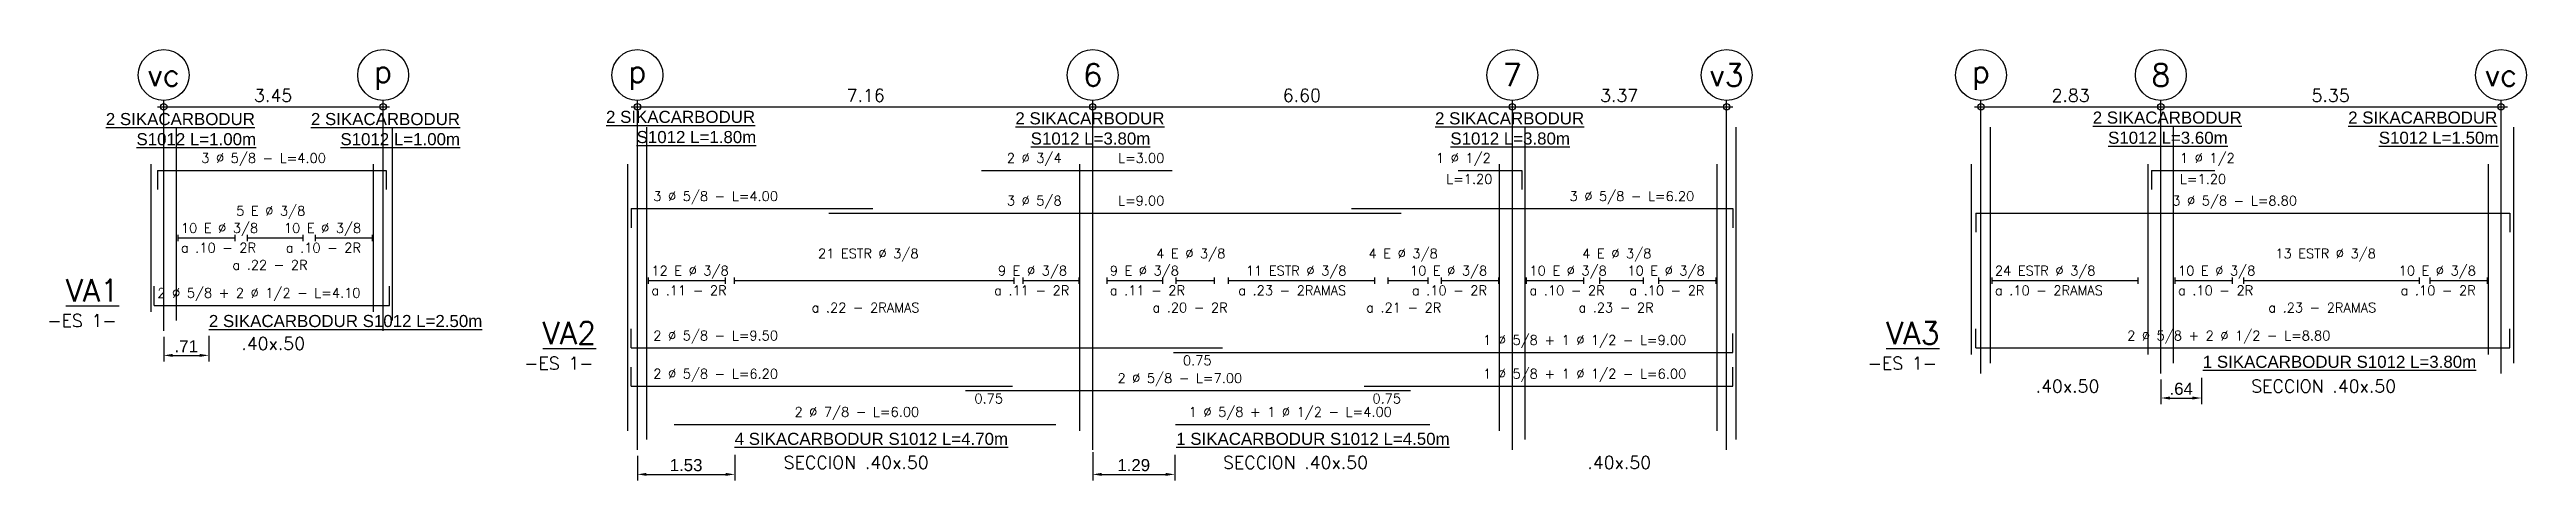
# Model space of a CAD drawing. Header units: millimetres. Extents: x 1 to 301, y -42 to 59.
# Drawn here: x 158.33 to 197.29, y 52.56 to 59.33 of the extents above; entities that cross this region are included whole.
import ezdxf
from ezdxf.enums import TextEntityAlignment as Align

# ---------------------------------------------------------------- set-up
doc = ezdxf.new("R2010")
doc.units = ezdxf.units.MM
doc.header["$LTSCALE"] = 0.0003
doc.header["$PDMODE"] = 34
doc.header["$PDSIZE"] = 0.1
for name, color, linetype in [('SIM-ACHURADOS', 8, 'Continuous'), ('SIM-COTAS', 1, 'Continuous'), ('SIM-FIBRACARB', 4, 'Continuous')]:
    doc.layers.add(name, color=color, linetype=linetype)
doc.styles.add('ARIAL EE', font='arial.ttf')
doc.styles.add('P140', font='SIMPLEX', dxfattribs={"height": 0.35})
doc.styles.add('P60', font='SIMPLEX', dxfattribs={"height": 0.16})
doc.styles.add('P80', font='SIMPLEX', dxfattribs={"height": 0.2})
doc.dimstyles.new('RE - STANDAR', dxfattribs={"dimtxt": 0.002, "dimasz": 0.0015, "dimexe": 0.001, "dimexo": 0.001, "dimgap": 0.0005, "dimtad": 1, "dimzin": 4, "dimdsep": 46, "dimtxsty": 'ARIAL EE', "dimcen": -0.001, "dimclrd": 256, "dimclre": 256, "dimclrt": 2, "dimadec": 0, "dimazin": 0, "dimtfac": 1, "dimtix": 1, "dimtofl": 0, "dimtmove": 1, "dimatfit": 0, "dimfxl": 0.0015, "dimtolj": 1, "dimtzin": 4, "dimlwd": -1, "dimlwe": -1, "dimarcsym": 0})

msp = doc.modelspace()

# ---------------------------------------------------------------- texts
at = {"layer": 'SIM-ACHURADOS', "style": 'P140'}
for s, p in [('vc', (160.129, 58.935)), ('p', (163.579, 58.935)), ('p', (167.579, 58.935)), ('6', (174.739, 58.935)), ('7', (181.339, 58.935)), ('v3', (184.709, 58.935)), ('p', (188.709, 58.935)), ('8', (191.539, 58.935)), ('vc', (196.889, 58.935))]:
    msp.add_text(s, height=0.35, dxfattribs=at).set_placement(p, align=Align.MIDDLE)
at = {"layer": 'SIM-ACHURADOS'}
for s, height, style, p in [('3.45', 0.2, 'P80', (161.549, 58.515)), ('7.16', 0.2, 'P80', (170.869, 58.515)), ('6.60', 0.2, 'P80', (177.729, 58.515)), ('3.37', 0.2, 'P80', (182.719, 58.515)), ('2.83', 0.2, 'P80', (189.819, 58.515)), ('5.35', 0.2, 'P80', (193.909, 58.515)), ('3 %%c 5/8 - L=4.00', 0.15, 'P60', (160.719, 57.555)), ('2 %%c 3/4', 0.15, 'P60', (173.389, 57.555)), ('L=3.00', 0.15, 'P60', (175.139, 57.555)), ('1 %%c 1/2', 0.15, 'P60', (180.139, 57.555)), ('1 %%c 1/2', 0.15, 'P60', (191.839, 57.555)), ('L=1.20', 0.15, 'P60', (180.299, 57.225)), ('L=1.20', 0.15, 'P60', (191.839, 57.225)), ('5 E %%c 3/8', 0.15, 'P60', (161.269, 56.725)), ('3 %%c 5/8 - L=4.00', 0.15, 'P60', (167.829, 56.955)), ('3 %%c 5/8', 0.15, 'P60', (173.389, 56.885)), ('L=9.00', 0.15, 'P60', (175.139, 56.885)), ('3 %%c 5/8 - L=6.20', 0.15, 'P60', (182.239, 56.955)), ('3 %%c 5/8 - L=8.80', 0.15, 'P60', (191.719, 56.885)), ('10 E %%c 3/8', 0.15, 'P60', (160.399, 56.455)), ('10 E %%c 3/8', 0.15, 'P60', (162.019, 56.455)), ('a .10 - 2R', 0.15, 'P60', (160.399, 56.145)), ('a .10 - 2R', 0.15, 'P60', (162.049, 56.145)), ('21 ESTR %%c 3/8', 0.15, 'P60', (170.419, 56.055)), ('4 E %%c 3/8', 0.15, 'P60', (175.739, 56.055)), ('4 E %%c 3/8', 0.15, 'P60', (179.079, 56.055)), ('4 E %%c 3/8', 0.15, 'P60', (182.439, 56.055)), ('13 ESTR %%c 3/8', 0.15, 'P60', (193.339, 56.055)), ('a .22 - 2R', 0.15, 'P60', (161.209, 55.875)), ('12 E %%c 3/8', 0.15, 'P60', (167.799, 55.785)), ('9 E %%c 3/8', 0.15, 'P60', (173.249, 55.785)), ('9 E %%c 3/8', 0.15, 'P60', (175.009, 55.785)), ('11 ESTR %%c 3/8', 0.15, 'P60', (177.149, 55.785)), ('10 E %%c 3/8', 0.15, 'P60', (179.729, 55.785)), ('10 E %%c 3/8', 0.15, 'P60', (181.609, 55.785)), ('10 E %%c 3/8', 0.15, 'P60', (183.149, 55.785)), ('24 ESTR %%c 3/8', 0.15, 'P60', (188.929, 55.785)), ('10 E %%c 3/8', 0.15, 'P60', (191.809, 55.785)), ('10 E %%c 3/8', 0.15, 'P60', (195.279, 55.785)), ('2 %%c 5/8 + 2 %%c 1/2 - L=4.10', 0.15, 'P60', (160.029, 55.435)), ('a .11 - 2R', 0.15, 'P60', (167.799, 55.475)), ('a .22 - 2RAMAS', 0.15, 'P60', (170.319, 55.205)), ('a .11 - 2R', 0.15, 'P60', (173.189, 55.475)), ('a .11 - 2R', 0.15, 'P60', (175.009, 55.475)), ('a .20 - 2R', 0.15, 'P60', (175.679, 55.205)), ('a .23 - 2RAMAS', 0.15, 'P60', (177.029, 55.475)), ('a .21 - 2R', 0.15, 'P60', (179.039, 55.205)), ('a .10 - 2R', 0.15, 'P60', (179.759, 55.475)), ('a .10 - 2R', 0.15, 'P60', (181.609, 55.475)), ('a .23 - 2R', 0.15, 'P60', (182.379, 55.205)), ('a .10 - 2R', 0.15, 'P60', (183.179, 55.475)), ('a .10 - 2RAMAS', 0.15, 'P60', (188.929, 55.475)), ('a .10 - 2R', 0.15, 'P60', (191.809, 55.475)), ('a .23 - 2RAMAS', 0.15, 'P60', (193.229, 55.205)), ('a .10 - 2R', 0.15, 'P60', (195.309, 55.475)), ('-ES 1-', 0.2, 'P80', (158.299, 54.975)), ('2 %%c 5/8 - L=9.50', 0.15, 'P60', (167.829, 54.765)), ('2 %%c 5/8 + 2 %%c 1/2 - L=8.80', 0.15, 'P60', (191.009, 54.765)), ('.40x.50', 0.2, 'P80', (161.349, 54.615)), ('1 %%c 5/8 + 1 %%c 1/2 - L=9.00', 0.15, 'P60', (180.879, 54.695)), ('-ES 1-', 0.2, 'P80', (165.799, 54.305)), ('2 %%c 5/8 - L=6.20', 0.15, 'P60', (167.829, 54.165)), ('2 %%c 5/8 - L=7.00', 0.15, 'P60', (175.129, 54.095)), ('0.75', 0.15, 'P60', (176.159, 54.375)), ('1 %%c 5/8 + 1 %%c 1/2 - L=6.00', 0.15, 'P60', (180.879, 54.165)), ('-ES 1-', 0.2, 'P80', (186.929, 54.305)), ('0.75', 0.15, 'P60', (172.879, 53.775)), ('0.75', 0.15, 'P60', (179.139, 53.775)), ('.40x.50', 0.2, 'P80', (189.569, 53.945)), ('SECCION .40x.50', 0.2, 'P80', (192.959, 53.945)), ('2 %%c 7/8 - L=6.00', 0.15, 'P60', (170.049, 53.565)), ('1 %%c 5/8 + 1 %%c 1/2 - L=4.00', 0.15, 'P60', (176.249, 53.565)), ('SECCION .40x.50', 0.2, 'P80', (169.879, 52.745)), ('SECCION .40x.50', 0.2, 'P80', (176.789, 52.745)), ('.40x.50', 0.2, 'P80', (182.519, 52.745))]:
    msp.add_text(s, height=height, dxfattribs=dict(at, style=style)).set_placement(p)
at = {"layer": 'SIM-ACHURADOS', "style": 'P140'}
for s, p in [('%%uVA1%%u', (159.429, 55.375)), ('%%uVA2%%u', (166.929, 54.705)), ('%%UVA3', (188.059, 54.705))]:
    msp.add_text(s, height=0.35, dxfattribs=at).set_placement(p, align=Align.RIGHT)
at = {"layer": 'SIM-FIBRACARB', "char_height": 0.19, "style": 'ARIAL EE'}
for s, width, insert, attachment_point in [('\\pi0.0907;{\\L2 SIKACARBODUR \\P\\pi0.57218;S1012 L=1.00m}', 2.42475, (159.128, 58.338), 1), ('{\\L2 SIKACARBODUR S1012 L=1.00m}', 2.42475, (164.789, 58.338), 3), ('\\pi0.03783;{\\L2 SIKACARBODUR \\P\\pi0.51931;S1012 L=1.80m}', 2.37188, (167.047, 58.372), 1), ('\\pi0.13047;{\\L2 SIKACARBODUR \\P\\pi0.37121;S1012 L=3.80m}', 2.59499, (173.393, 58.349), 1), ('\\pi0.13047;{\\L2 SIKACARBODUR \\P\\pi0.37121;S1012 L=3.80m}', 2.59499, (179.993, 58.349), 1), ('\\pi0.22862;{\\L2 SIKACARBODUR \\P\\pi0.46936;S1012 L=3.60m}', 2.79129, (190.239, 58.361), 1), ('\\pi0.26788;{\\L2 SIKACARBODUR \\P\\pi0.74936;S1012 L=1.50m}', 2.60193, (194.217, 58.361), 1), ('{\\L2 SIKACARBODUR S1012 L=2.50m}', 4.49008, (160.839, 55.164), 1), ('{\\L1 SIKACARBODUR S1012 L=3.80m}', 4.32953, (192.198, 54.523), 1), ('{\\L4 SIKACARBODUR S1012 L=4.70m}', 4.49331, (169.108, 53.312), 1), ('{\\L1 SIKACARBODUR S1012 L=4.50m}', 4.61032, (176.053, 53.312), 1)]:
    msp.add_mtext_dynamic_manual_height_columns(s, width=width, gutter_width=0.00475, heights=[0], dxfattribs=dict(at, insert=insert, attachment_point=attachment_point))

# ---------------------------------------------------------------- blocks, each defined once
blk = doc.blocks.new('*D33')
at = {"layer": 'SIM-COTAS', "transparency": 16777216}
for p, q in [((160.129, 54.82), (160.129, 54.434)), ((160.839, 54.837), (160.839, 54.434)), ((160.271, 54.529), (160.696, 54.529))]:
    blk.add_line(p, q, dxfattribs=at)
for points in [[(160.271, 54.552), (160.271, 54.505), (160.129, 54.529)], [(160.696, 54.552), (160.696, 54.505), (160.839, 54.529)]]:
    blk.add_solid(points, dxfattribs=at)
at = {"layer": 'SIM-COTAS', "color": 2, "transparency": 16777216, "insert": (160.484, 54.672), "char_height": 0.19, "attachment_point": 5, "style": 'ARIAL EE'}
blk.add_mtext('\\A1;.71', dxfattribs=at)
blk = doc.blocks.new('*D32')
at = {"layer": 'SIM-COTAS', "transparency": 16777216}
for p, q in [((167.579, 52.95), (167.579, 52.564)), ((167.721, 52.659), (168.966, 52.659)), ((169.109, 52.966), (169.109, 52.564))]:
    blk.add_line(p, q, dxfattribs=at)
for points in [[(167.721, 52.682), (167.721, 52.635), (167.579, 52.659)], [(168.966, 52.682), (168.966, 52.635), (169.109, 52.659)]]:
    blk.add_solid(points, dxfattribs=at)
at = {"layer": 'SIM-COTAS', "color": 2, "transparency": 16777216, "insert": (168.344, 52.803), "char_height": 0.19, "attachment_point": 5, "style": 'ARIAL EE'}
blk.add_mtext('\\A1;1.53', dxfattribs=at)
blk = doc.blocks.new('*D31')
at = {"layer": 'SIM-COTAS', "transparency": 16777216}
for p, q in [((174.739, 53.008), (174.739, 52.564)), ((174.881, 52.659), (175.886, 52.659)), ((176.029, 52.966), (176.029, 52.564))]:
    blk.add_line(p, q, dxfattribs=at)
for points in [[(174.881, 52.682), (174.881, 52.635), (174.739, 52.659)], [(175.886, 52.682), (175.886, 52.635), (176.029, 52.659)]]:
    blk.add_solid(points, dxfattribs=at)
at = {"layer": 'SIM-COTAS', "color": 2, "transparency": 16777216, "insert": (175.384, 52.803), "char_height": 0.19, "attachment_point": 5, "style": 'ARIAL EE'}
blk.add_mtext('\\A1;1.29', dxfattribs=at)
blk = doc.blocks.new('*D30')
at = {"layer": 'SIM-COTAS', "transparency": 16777216}
for p, q in [((191.539, 54.15), (191.539, 53.764)), ((192.179, 54.177), (192.179, 53.764)), ((191.681, 53.859), (192.036, 53.859))]:
    blk.add_line(p, q, dxfattribs=at)
for points in [[(191.681, 53.882), (191.681, 53.835), (191.539, 53.859)], [(192.036, 53.882), (192.036, 53.835), (192.179, 53.859)]]:
    blk.add_solid(points, dxfattribs=at)
at = {"layer": 'SIM-COTAS', "color": 2, "transparency": 16777216, "insert": (191.859, 54.003), "char_height": 0.19, "attachment_point": 5, "style": 'ARIAL EE'}
blk.add_mtext('\\A1;.64', dxfattribs=at)

# ---------------------------------------------------------------- dimensions: what is measured, and where the dimension line sits
at = {"layer": 'SIM-COTAS'}
for base, p1, p2, picture, middle in [((160.839, 54.529), (160.129, 54.915), (160.839, 54.932), '*D33', (160.484, 54.672)), ((192.179, 53.859), (191.539, 54.245), (192.179, 54.272), '*D30', (191.859, 54.003)), ((169.109, 52.659), (167.579, 53.045), (169.109, 53.061), '*D32', (168.344, 52.803)), ((176.029, 52.659), (174.739, 53.103), (176.029, 53.061), '*D31', (175.384, 52.803))]:
    dim = msp.add_linear_dim(base=base, p1=p1, p2=p2, dimstyle='RE - STANDAR', dxfattribs=at)
    dim.commit()
    dim.dimension.update_dxf_attribs({"geometry": picture, "text_midpoint": middle})

# ---------------------------------------------------------------- linework, layer by layer
at = {"layer": 'SIM-ACHURADOS'}
for p, q in [((160.129, 54.915), (160.129, 58.535)), ((160.129, 58.435), (163.579, 58.435)), ((163.579, 54.915), (163.579, 58.535)), ((167.579, 53.045), (167.579, 58.535)), ((167.579, 58.435), (184.709, 58.435)), ((174.739, 53.045), (174.739, 58.535)), ((181.339, 53.045), (181.339, 58.535)), ((184.709, 53.045), (184.709, 58.535)), ((188.709, 54.245), (188.709, 58.535)), ((188.709, 58.435), (196.889, 58.435)), ((191.539, 54.245), (191.539, 58.535)), ((196.889, 54.245), (196.889, 58.535)), ((160.329, 55.075), (160.329, 58.115)), ((163.729, 55.075), (163.729, 58.115)), ((167.729, 53.205), (167.729, 58.115)), ((181.539, 53.205), (181.539, 58.115)), ((184.859, 53.205), (184.859, 58.115)), ((188.859, 54.405), (188.859, 58.115)), ((191.739, 54.405), (191.739, 58.115)), ((197.089, 54.405), (197.089, 58.115)), ((159.929, 55.215), (159.929, 57.535)), ((160.029, 57.435), (163.629, 57.435)), ((160.029, 57.435), (160.029, 57.135)), ((163.429, 55.215), (163.429, 57.535)), ((163.629, 57.435), (163.629, 57.135)), ((167.429, 53.345), (167.429, 57.535)), ((172.989, 57.435), (175.989, 57.435)), ((174.539, 53.345), (174.539, 57.535)), ((180.489, 57.435), (181.489, 57.435)), ((181.139, 53.345), (181.139, 57.535)), ((181.489, 57.435), (181.489, 57.135)), ((184.559, 53.345), (184.559, 57.535)), ((188.559, 54.545), (188.559, 57.535)), ((191.339, 54.545), (191.339, 57.535)), ((191.389, 57.435), (192.389, 57.435)), ((191.389, 57.435), (191.389, 57.135)), ((196.689, 54.545), (196.689, 57.535)), ((167.479, 56.835), (171.279, 56.835)), ((167.479, 56.835), (167.479, 56.535)), ((170.589, 56.765), (179.589, 56.765)), ((178.809, 56.835), (184.809, 56.835)), ((184.809, 56.835), (184.809, 56.535)), ((188.629, 56.765), (197.029, 56.765)), ((188.629, 56.765), (188.629, 56.465)), ((197.029, 56.765), (197.029, 56.465)), ((160.349, 56.425), (160.349, 56.325)), ((160.349, 56.375), (161.249, 56.375)), ((161.249, 56.425), (161.249, 56.325)), ((161.439, 56.425), (161.439, 56.325)), ((161.439, 56.375), (162.319, 56.375)), ((162.319, 56.425), (162.319, 56.325)), ((162.509, 56.425), (162.509, 56.325)), ((162.509, 56.375), (163.409, 56.375)), ((163.409, 56.425), (163.409, 56.325)), ((167.749, 55.755), (167.749, 55.655)), ((168.959, 55.755), (168.959, 55.655)), ((169.099, 55.755), (169.099, 55.655)), ((173.499, 55.755), (173.499, 55.655)), ((173.639, 55.755), (173.639, 55.655)), ((174.519, 55.755), (174.519, 55.655)), ((174.959, 55.755), (174.959, 55.655)), ((175.839, 55.755), (175.839, 55.655)), ((176.049, 55.755), (176.049, 55.655)), ((176.649, 55.755), (176.649, 55.655)), ((176.869, 55.755), (176.869, 55.655)), ((179.169, 55.755), (179.169, 55.655)), ((179.379, 55.755), (179.379, 55.655)), ((180.009, 55.755), (180.009, 55.655)), ((180.219, 55.755), (180.219, 55.655)), ((181.119, 55.755), (181.119, 55.655)), ((181.559, 55.755), (181.559, 55.655)), ((182.459, 55.755), (182.459, 55.655)), ((182.709, 55.755), (182.709, 55.655)), ((183.399, 55.755), (183.399, 55.655)), ((183.639, 55.755), (183.639, 55.655)), ((184.539, 55.755), (184.539, 55.655)), ((188.879, 55.755), (188.879, 55.655)), ((191.179, 55.755), (191.179, 55.655)), ((191.759, 55.755), (191.759, 55.655)), ((192.659, 55.755), (192.659, 55.655)), ((192.839, 55.755), (192.839, 55.655)), ((195.599, 55.755), (195.599, 55.655)), ((195.769, 55.755), (195.769, 55.655)), ((196.669, 55.755), (196.669, 55.655)), ((159.979, 55.315), (159.979, 55.615)), ((163.679, 55.315), (163.679, 55.615)), ((167.749, 55.705), (168.959, 55.705)), ((169.099, 55.705), (173.499, 55.705)), ((173.639, 55.705), (174.519, 55.705)), ((174.959, 55.705), (175.839, 55.705)), ((176.049, 55.705), (176.649, 55.705)), ((176.869, 55.705), (179.169, 55.705)), ((179.379, 55.705), (180.009, 55.705)), ((180.219, 55.705), (181.119, 55.705)), ((181.559, 55.705), (182.459, 55.705)), ((182.709, 55.705), (183.399, 55.705)), ((183.639, 55.705), (184.539, 55.705)), ((188.879, 55.705), (191.179, 55.705)), ((191.759, 55.705), (192.659, 55.705)), ((192.839, 55.705), (195.599, 55.705)), ((195.769, 55.705), (196.669, 55.705)), ((159.979, 55.315), (163.679, 55.315)), ((167.479, 54.645), (167.479, 54.945)), ((188.629, 54.645), (188.629, 54.945)), ((197.029, 54.645), (197.029, 54.945)), ((167.479, 54.645), (176.779, 54.645)), ((176.009, 54.575), (184.809, 54.575)), ((184.809, 54.575), (184.809, 54.875)), ((188.629, 54.645), (197.029, 54.645)), ((167.479, 54.045), (167.479, 54.345)), ((184.809, 54.045), (184.809, 54.345)), ((167.479, 54.045), (173.479, 54.045)), ((172.739, 53.975), (179.739, 53.975)), ((179.009, 54.045), (184.809, 54.045)), ((168.159, 53.445), (174.159, 53.445)), ((176.039, 53.445), (180.039, 53.445))]:
    msp.add_line(p, q, dxfattribs=at)
for centre in [(160.129, 58.935), (163.579, 58.935), (167.579, 58.935), (174.739, 58.935), (181.339, 58.935), (184.709, 58.935), (188.709, 58.935), (191.539, 58.935), (196.889, 58.935)]:
    msp.add_circle(centre, 0.4, dxfattribs=at)
for p in [(160.129, 58.435), (163.579, 58.435), (167.579, 58.435), (174.739, 58.435), (181.339, 58.435), (184.709, 58.435), (188.709, 58.435), (191.539, 58.435), (196.889, 58.435)]:
    msp.add_point(p, dxfattribs=at)

msp.set_redraw_order([(e.dxf.handle, doc.entitydb.next_handle()) for e in msp.query("TEXT MTEXT ATTDEF DIMENSION ARC_DIMENSION")])  # texts and dimensions are drawn at this point

doc.saveas('drawing.dxf')
